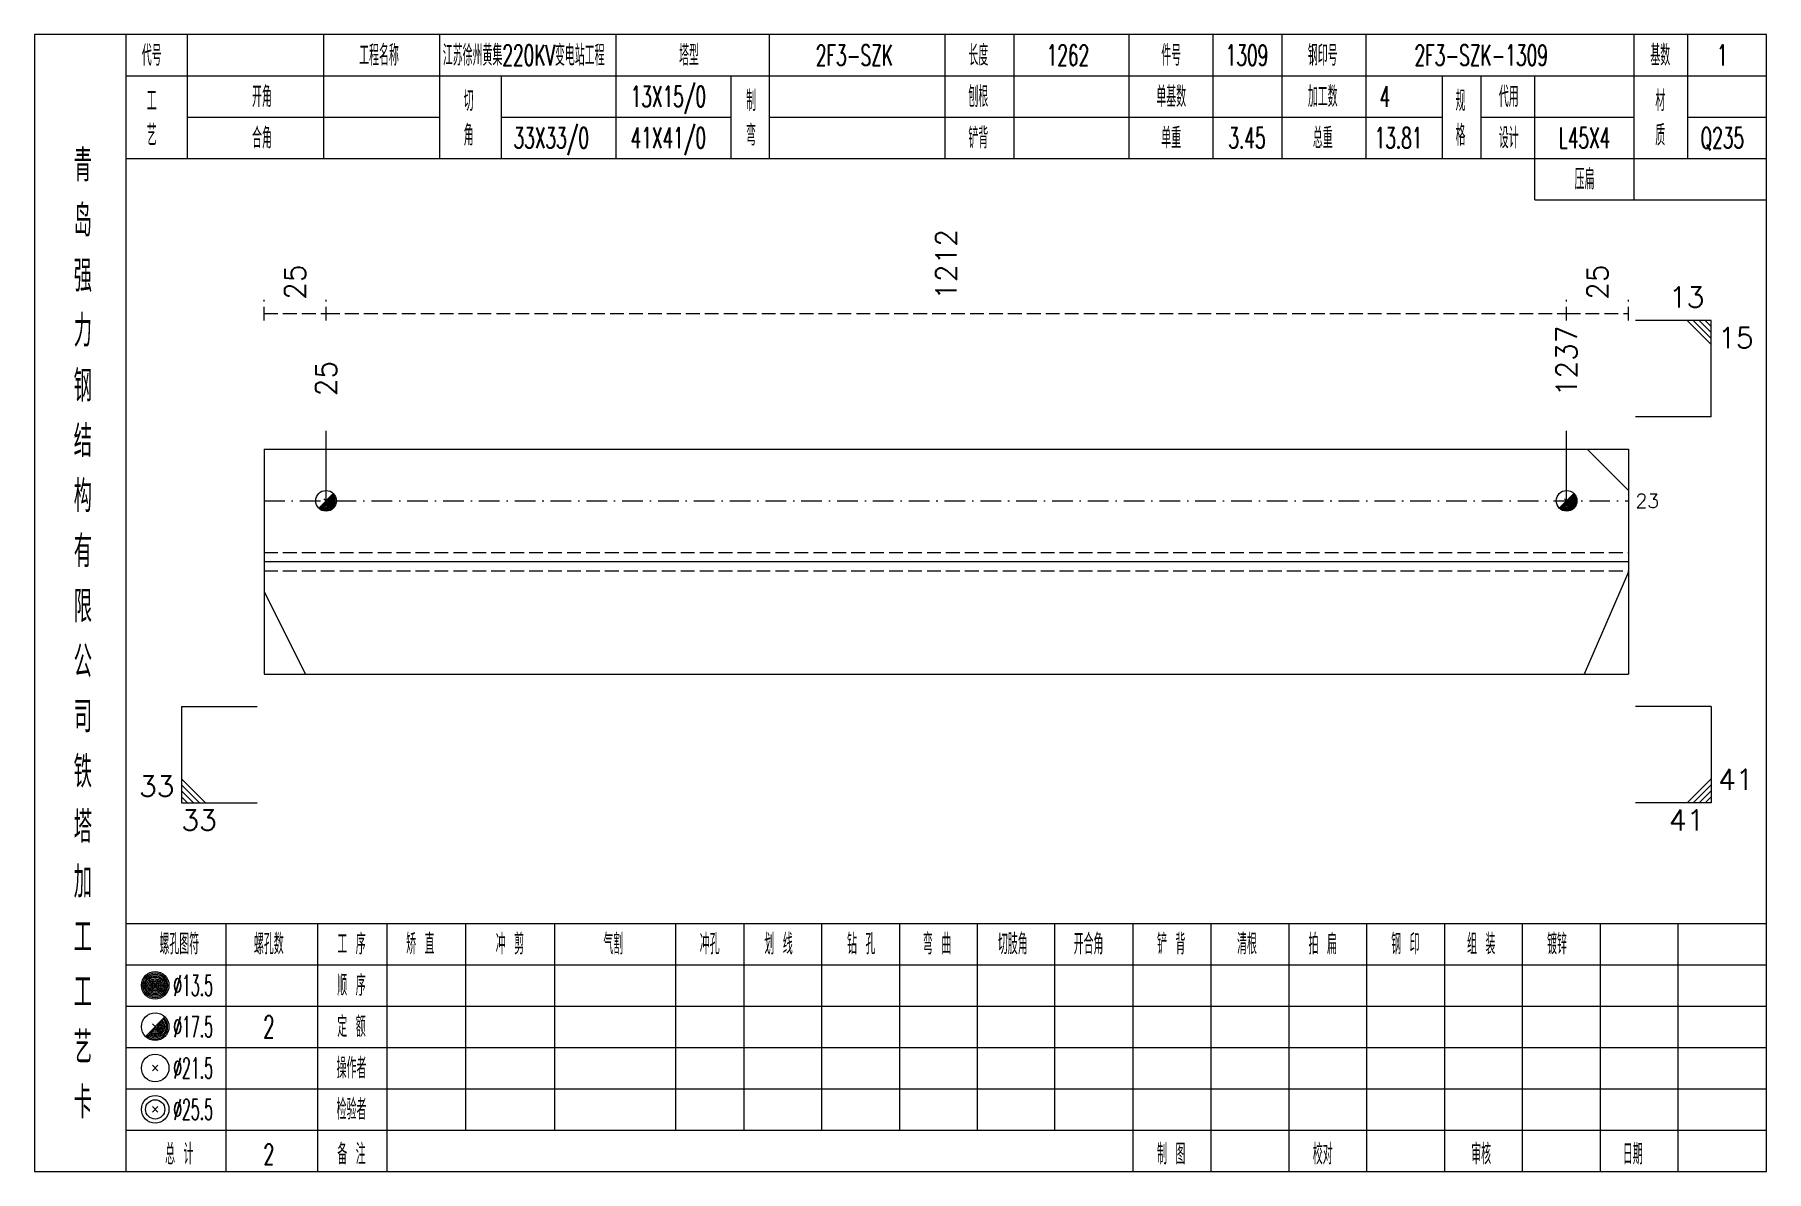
# Model space of a CAD drawing. Extents: x 0 to 4623, y -1159 to 4890.
# Drawn here: x 4048.2 to 4299.6, y 450 to 615 of the extents above; entities that cross this region are included whole.
import ezdxf
from ezdxf.enums import TextEntityAlignment as Align

# ---------------------------------------------------------------- set-up
doc = ezdxf.new("R2010")
doc.units = 0
doc.header["$MEASUREMENT"] = 0
doc.linetypes.add('一点画线', pattern=[5.2, 3, -1, 0.2, -1])
doc.linetypes.add('虚线', pattern=[2.75, 2, -0.75])
doc.layers.get('0').update_dxf_attribs({"linetype": 'CONTINUOUS', "lineweight": 25})
for name, color, linetype, lineweight in [('1', 7, 'CONTINUOUS', 25), ('4', 7, 'CONTINUOUS', 25), ('5', 7, 'CONTINUOUS', 25)]:
    doc.layers.add(name, color=color, linetype=linetype, lineweight=lineweight)
doc.styles.get("Standard").update_dxf_attribs({"font": 'simplex.shx', "width": 0.7, "height": 3, "bigfont": 'gbhzfs.shx'})

msp = doc.modelspace()

# ---------------------------------------------------------------- texts
at = {"color": 8, "linetype": 'Continuous', "lineweight": 9}
for s, p in [('1212', (4180.55, 576.5)), ('25', (4086, 576.5)), ('25', (4275.1, 576.5))]:
    msp.add_text(s, height=3, rotation=90, dxfattribs=at).set_placement(p, align=Align.MIDDLE_LEFT)
at = {"color": 7, "linetype": 'Continuous', "lineweight": 13}
for s, p in [('13', (4290.6, 574.5)), ('33', (4068.5, 503.5))]:
    msp.add_text(s, height=3, dxfattribs=at).set_placement(p, align=Align.BOTTOM_RIGHT)
for s, p in [('1237', (4270.6, 562.5)), ('25', (4090.5, 562.5))]:
    msp.add_text(s, height=3, rotation=90, dxfattribs=at).set_placement(p, align=Align.MIDDLE_LEFT)
for s, p in [('15', (4292.6, 572.5)), ('33', (4069.5, 502.5))]:
    msp.add_text(s, height=3, dxfattribs=at).set_placement(p, align=Align.TOP_LEFT)
msp.add_text('23', height=2, dxfattribs=at).set_placement((4280.6, 547.333), align=Align.MIDDLE_LEFT)
msp.add_text('41', height=3, dxfattribs=at).set_placement((4292.6, 504.5), align=Align.BOTTOM_LEFT)
msp.add_text('41', height=3, dxfattribs=at).set_placement((4290.6, 502.5), align=Align.TOP_RIGHT)
at = {"layer": '4', "color": 1, "linetype": 'Continuous', "lineweight": 13}
for s, height, width, p in [('代号', 3, 0.6, (4065.2, 612)), ('工程名称', 3, 0.6, (4098.2, 612)), ('江苏徐州黄集220KV变电站工程', 3, 0.6, (4119.2, 612)), ('塔型', 3, 0.6, (4143.2, 612)), ('2F3-SZK', 3, 0.6, (4167.2, 612)), ('长度', 3, 0.6, (4185.2, 612)), ('1262', 3, 0.6, (4198.2, 612)), ('件号', 3, 0.6, (4213.2, 612)), ('1309', 3, 0.6, (4224.2, 612)), ('钢印号', 3, 0.6, (4235.2, 612)), ('2F3-SZK-1309', 3, 0.6, (4258.2, 612)), ('基数', 3, 0.6, (4284.2, 612)), ('1', 3, 0.6, (4293.2, 612)), ('工', 3, 0.6, (4065.2, 605.4)), ('开角', 3, 0.6, (4081.2, 606)), ('切', 3, 0.6, (4111.2, 605.4)), ('13X15/0', 3, 0.6, (4140.2, 606)), ('制', 3, 0.6, (4152.2, 605.4)), ('刨根', 3, 0.6, (4185.2, 606)), ('单基数', 3, 0.6, (4213.2, 606)), ('加工数', 3, 0.6, (4235.2, 606)), ('4', 3, 0.6, (4244.2, 606)), ('规', 3, 0.6, (4255.2, 605.4)), ('代用', 3, 0.6, (4262.2, 606)), ('材', 3, 0.6, (4284.2, 605.4)), ('艺', 3, 0.6, (4065.2, 600.4)), ('合角', 3, 0.6, (4081.2, 600)), ('角', 3, 0.6, (4111.2, 600.4)), ('33X33/0', 3, 0.6, (4123.2, 600)), ('41X41/0', 3, 0.6, (4140.2, 600)), ('弯', 3, 0.6, (4152.2, 600.4)), ('铲背', 3, 0.6, (4185.2, 600)), ('单重', 3, 0.6, (4213.2, 600)), ('3.45', 3, 0.6, (4224.2, 600)), ('总重', 3, 0.6, (4235.2, 600)), ('13.81', 3, 0.6, (4246.2, 600)), ('格', 3, 0.6, (4255.2, 600.4)), ('设计', 3, 0.6, (4262.2, 600)), ('L45X4', 3, 0.6, (4273.2, 600)), ('质', 3, 0.6, (4284.2, 600.4)), ('Q235', 3, 0.6, (4293.2, 600)), ('青', 4.6, 0.8, (4055.2, 596)), ('压扁', 3, 0.6, (4273.2, 594)), ('岛', 4.6, 0.8, (4055.2, 588)), ('强', 4.6, 0.8, (4055.2, 580)), ('力', 4.6, 0.8, (4055.2, 572)), ('钢', 4.6, 0.8, (4055.2, 564)), ('结', 4.6, 0.8, (4055.2, 556)), ('构', 4.6, 0.8, (4055.2, 548)), ('有', 4.6, 0.8, (4055.2, 540)), ('限', 4.6, 0.8, (4055.2, 532)), ('公', 4.6, 0.8, (4055.2, 524)), ('司', 4.6, 0.8, (4055.2, 516)), ('铁', 4.6, 0.8, (4055.2, 508)), ('塔', 4.6, 0.8, (4055.2, 500)), ('加', 4.6, 0.8, (4055.2, 492)), ('工', 4.6, 0.8, (4055.2, 484)), ('螺孔图符', 3, 0.6, (4069.2, 483)), ('螺孔数', 3, 0.6, (4082.2, 483)), ('工 序', 3, 0.6, (4094.2, 483)), ('矫 直', 3, 0.6, (4104.2, 483)), ('冲 剪', 3, 0.6, (4117.2, 483)), ('气割', 3, 0.6, (4132.2, 483)), ('冲孔', 3, 0.6, (4146.2, 483)), ('划 线', 3, 0.6, (4156.2, 483)), ('钻 孔', 3, 0.6, (4168.2, 483)), ('弯 曲', 3, 0.6, (4179.2, 483)), ('切肢角', 3, 0.6, (4190.2, 483)), ('开合角', 3, 0.6, (4201.2, 483)), ('铲 背', 3, 0.6, (4213.2, 483)), ('清根', 3, 0.6, (4224.2, 483)), ('拍 扁', 3, 0.6, (4235.2, 483)), ('钢 印', 3, 0.6, (4247.2, 483)), ('组 装', 3, 0.6, (4258.2, 483)), ('镀锌', 3, 0.6, (4269.2, 483)), ('工', 4.6, 0.8, (4055.2, 476)), ('%%C13.5', 3, 0.5, (4071.2, 477)), ('顺 序', 3, 0.6, (4094.2, 477)), ('定 额', 3, 0.6, (4094.2, 471)), ('艺', 4.6, 0.8, (4055.2, 468)), ('%%C17.5', 3, 0.5, (4071.2, 471)), ('2', 3.2, 0.6, (4082.2, 471)), ('%%C21.5', 3, 0.5, (4071.2, 465)), ('操作者', 3, 0.6, (4094.2, 465)), ('卡', 4.6, 0.8, (4055.2, 460)), ('%%C25.5', 3, 0.5, (4071.2, 459)), ('检验者', 3, 0.6, (4094.2, 459)), ('总 计', 3, 0.6, (4069.2, 452.5)), ('2', 3, 0.6, (4082.2, 452.5)), ('备 注', 3, 0.6, (4094.2, 452.5)), ('制 图', 3, 0.6, (4213.2, 452.5)), ('校对', 3, 0.6, (4235.2, 452.5)), ('审核', 3, 0.6, (4258.2, 452.5)), ('日期', 3, 0.6, (4280.2, 452.5))]:
    msp.add_text(s, height=height, dxfattribs=dict(at, width=width)).set_placement(p, align=Align.MIDDLE_CENTER)

# ---------------------------------------------------------------- blocks, each defined once
blk = doc.blocks.new('孔17.5')
at = {"layer": '5', "color": 7, "linetype": 'Continuous', "lineweight": 13}
for p, q in [((-0.707, -0.707), (0.707, 0.707)), ((-0.2, 0.2), (0.2, -0.2))]:
    blk.add_line(p, q, dxfattribs=at)
blk.add_circle((0, 0), 1, dxfattribs=at)
for radius in [0.9, 0.8, 0.7, 0.6, 0.5, 0.4, 0.3, 0.2, 0.1]:
    blk.add_arc((0, 0), radius, 225, 45, dxfattribs=at)

# ---------------------------------------------------------------- linework, layer by layer
at = {"color": 8, "linetype": '虚线', "lineweight": 9}
for p, q in [((4081.5, 573.5), (4081.5, 576.5)), ((4090.5, 573.5), (4090.5, 576.5)), ((4090.5, 573.5), (4090.5, 576.5)), ((4270.6, 573.5), (4270.6, 576.5)), ((4270.6, 573.5), (4270.6, 576.5)), ((4279.6, 573.5), (4279.6, 576.5)), ((4081.5, 574.5), (4090.5, 574.5)), ((4090.5, 574.5), (4270.6, 574.5)), ((4270.6, 574.5), (4279.6, 574.5))]:
    msp.add_line(p, q, dxfattribs=at)
at = {"color": 7, "linetype": 'Continuous', "lineweight": 13}
for p, q in [((4291.6, 573.5), (4280.6, 573.5)), ((4288.1, 573.5), (4291.6, 570)), ((4288.975, 573.5), (4291.6, 570.875)), ((4289.85, 573.5), (4291.6, 571.75)), ((4290.725, 573.5), (4291.6, 572.625)), ((4291.6, 559.5), (4291.6, 573.5)), ((4291.6, 559.5), (4280.6, 559.5)), ((4090.5, 547.333), (4090.5, 557.5)), ((4270.6, 547.333), (4270.6, 557.5)), ((4279.6, 548.833), (4273.6, 554.833)), ((4279.6, 537.048), (4273.164, 522.167)), ((4081.5, 534.144), (4087.5, 522.167)), ((4069.5, 517.5), (4080.5, 517.5)), ((4069.5, 517.5), (4069.5, 503.5)), ((4291.6, 517.5), (4280.6, 517.5)), ((4291.6, 517.5), (4291.6, 503.5)), ((4073, 503.5), (4069.5, 507)), ((4072.125, 503.5), (4069.5, 506.125)), ((4288.1, 503.5), (4291.6, 507)), ((4288.975, 503.5), (4291.6, 506.125)), ((4071.25, 503.5), (4069.5, 505.25)), ((4070.375, 503.5), (4069.5, 504.375)), ((4069.5, 503.5), (4080.5, 503.5)), ((4291.6, 503.5), (4280.6, 503.5)), ((4289.85, 503.5), (4291.6, 505.25)), ((4290.725, 503.5), (4291.6, 504.375))]:
    msp.add_line(p, q, dxfattribs=at)
at = {"color": 7, "linetype": 'Continuous', "lineweight": 18}
for p, q in [((4081.5, 554.833), (4081.5, 522.167)), ((4081.5, 554.833), (4279.6, 554.833)), ((4279.6, 554.833), (4279.6, 522.167)), ((4081.5, 538.5), (4279.6, 538.5))]:
    msp.add_line(p, q, dxfattribs=at)
at = {"color": 3, "linetype": '一点画线', "lineweight": 13}
msp.add_line((4081.5, 547.333), (4279.6, 547.333), dxfattribs=at)
at = {"color": 1, "linetype": '虚线', "lineweight": 18}
for p, q in [((4081.5, 539.833), (4279.6, 539.833)), ((4081.5, 537.167), (4279.6, 537.167))]:
    msp.add_line(p, q, dxfattribs=at)
at = {"layer": '1', "color": 7, "linetype": 'Continuous', "lineweight": 18}
msp.add_line((4081.5, 522.167), (4279.6, 522.167), dxfattribs=at)
at = {"layer": '4', "color": 1, "linetype": 'Continuous', "lineweight": 18}
for p, q in [((4061.5, 450), (4061.5, 615)), ((4070.4, 597), (4070.4, 615)), ((4090.2, 597), (4090.2, 615)), ((4107, 597), (4107, 615)), ((4132.6, 597), (4132.6, 615)), ((4154.9, 597), (4154.9, 615)), ((4180.4, 597), (4180.4, 615)), ((4190.4, 597), (4190.4, 615)), ((4207.1, 597), (4207.1, 615)), ((4219.3, 597), (4219.3, 615)), ((4229.3, 597), (4229.3, 615)), ((4241.5, 597), (4241.5, 615)), ((4280.4, 591), (4280.4, 615)), ((4288.2, 597), (4288.2, 615)), ((4061.5, 609), (4299.6, 609)), ((4116, 597), (4116, 609)), ((4149.3, 597), (4149.3, 609)), ((4252.6, 597), (4252.6, 609)), ((4258.2, 597), (4258.2, 609)), ((4266, 591), (4266, 609)), ((4070.4, 603), (4107, 603)), ((4116, 603), (4149.3, 603)), ((4154.9, 603), (4252.6, 603)), ((4258.2, 603), (4280.4, 603)), ((4288.2, 603), (4299.6, 603)), ((4061.5, 597), (4299.6, 597)), ((4266, 591), (4299.6, 591)), ((4061.5, 486), (4299.6, 486)), ((4076, 450), (4076, 486)), ((4089.3, 450), (4089.3, 486)), ((4099.4, 450), (4099.4, 486)), ((4110.8, 456), (4110.8, 486)), ((4123.7, 456), (4123.7, 486)), ((4141.3, 456), (4141.3, 486)), ((4151.2, 456), (4151.2, 486)), ((4162.5, 456), (4162.5, 486)), ((4173.8, 456), (4173.8, 486)), ((4185.1, 456), (4185.1, 486)), ((4196.3, 456), (4196.3, 486)), ((4207.7, 456), (4207.7, 486)), ((4219, 456), (4219, 486)), ((4230.3, 456), (4230.3, 486)), ((4241.6, 456), (4241.6, 486)), ((4252.9, 456), (4252.9, 486)), ((4264.2, 456), (4264.2, 486)), ((4275.5, 456), (4275.5, 486)), ((4286.8, 456), (4286.8, 486)), ((4061.5, 480), (4299.6, 480)), ((4061.5, 474), (4299.6, 474)), ((4061.5, 468), (4299.6, 468)), ((4061.5, 462), (4299.6, 462)), ((4061.5, 456), (4299.6, 456)), ((4207.7, 450), (4207.7, 456)), ((4219, 450), (4219, 456)), ((4230.3, 450), (4230.3, 456)), ((4241.6, 450), (4241.6, 456)), ((4252.9, 450), (4252.9, 456)), ((4264.2, 450), (4264.2, 456)), ((4275.5, 450), (4275.5, 456)), ((4286.8, 450), (4286.8, 456))]:
    msp.add_line(p, q, dxfattribs=at)
at = {"layer": '4', "color": 7, "linetype": 'Continuous', "lineweight": 13}
for p, q in [((4065.5, 476.8), (4065.9, 477.2)), ((4065.9, 476.8), (4065.5, 477.2)), ((4064.286, 469.586), (4067.114, 472.414)), ((4065.3, 471.4), (4066.1, 470.6)), ((4065.3, 464.6), (4066.1, 465.4)), ((4065.3, 465.4), (4066.1, 464.6)), ((4065.3, 458.6), (4066.1, 459.4)), ((4065.3, 459.4), (4066.1, 458.6))]:
    msp.add_line(p, q, dxfattribs=at)
at = {"layer": '4', "color": 1, "linetype": 'Continuous', "lineweight": 18}
msp.add_lwpolyline([(4048.2, 615), (4048.2, 450), (4299.6, 450), (4299.6, 615)], close=True, dxfattribs=at)
at = {"layer": '4', "color": 7, "linetype": 'Continuous', "lineweight": 13}
for centre, radius in [((4065.7, 477), 2), ((4065.7, 477), 1.8), ((4065.7, 477), 1.6), ((4065.7, 477), 1.4), ((4065.7, 477), 1.2), ((4065.7, 477), 1), ((4065.7, 477), 0.8), ((4065.7, 477), 0.6), ((4065.7, 477), 0.4), ((4065.7, 477), 0.2), ((4065.7, 471), 2), ((4065.7, 465), 2), ((4065.7, 459), 2), ((4065.7, 459), 1.4)]:
    msp.add_circle(centre, radius, dxfattribs=at)
for radius in [1.8, 1.6, 1.4, 1.2, 1, 0.8, 0.6, 0.4, 0.2]:
    msp.add_arc((4065.7, 471), radius, 225, 45, dxfattribs=at)

# ---------------------------------------------------------------- block references
at = {"color": 7, "linetype": 'Continuous', "lineweight": 13, "xscale": 1.5, "yscale": 1.5, "zscale": 1.5}
for p in [(4090.5, 547.333), (4270.6, 547.333)]:
    msp.add_blockref('孔17.5', p, dxfattribs=at)

msp.set_redraw_order([(e.dxf.handle, doc.entitydb.next_handle()) for e in msp.query("TEXT MTEXT ATTDEF DIMENSION ARC_DIMENSION")])  # texts and dimensions are drawn at this point

doc.saveas('drawing.dxf')
